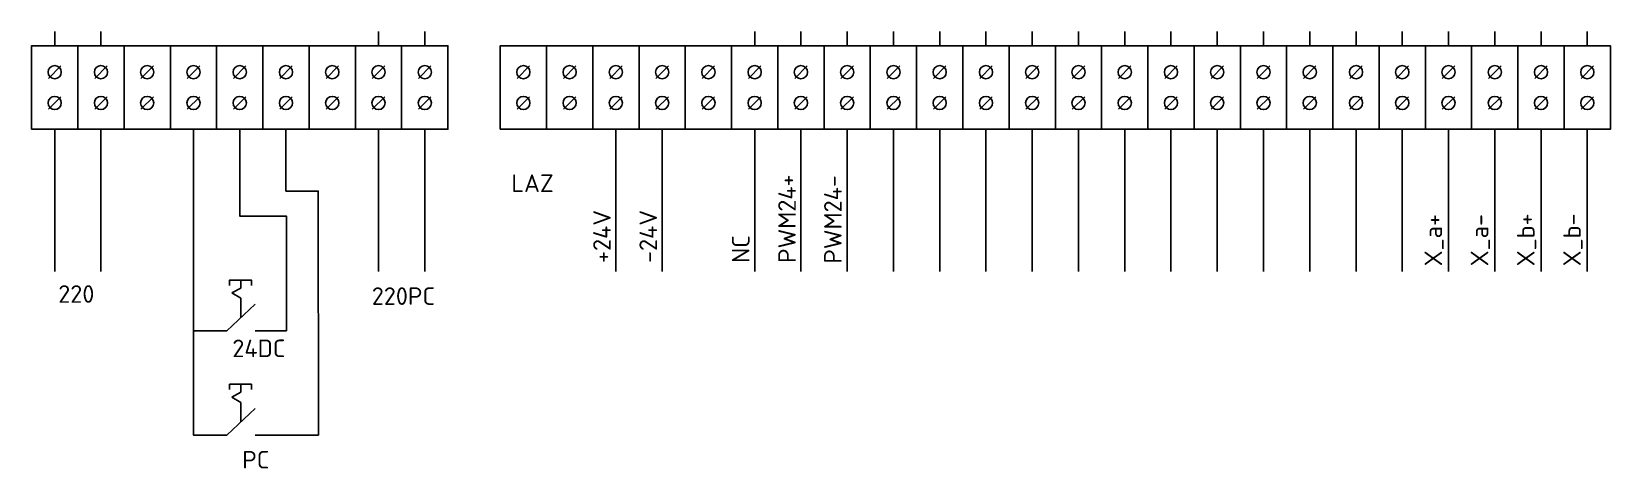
# Model space of a CAD drawing. Header units: millimetres. Extents: x 0 to 1196, y -142 to 844.
# Drawn here: x 420 to 778.4, y -141.7 to -42.4 of the extents above; entities that cross this region are included whole.
import ezdxf

# ---------------------------------------------------------------- set-up
doc = ezdxf.new("R2010")
doc.units = ezdxf.units.MM
doc.styles.get("Standard").update_dxf_attribs({"font": 'isocpeur.ttf'})

msp = doc.modelspace()

# ---------------------------------------------------------------- texts
for s, p in [('LAZ', (528.903, -78.868)), ('220', (426.051, -104.056)), ('220PC', (497.225, -104.533)), ('24DC', (465.57, -116.413)), ('PC', (467.819, -141.731))]:
    msp.add_text(s, height=4).set_placement(p)
for s, p in [('PWM24+', (593.476, -94.997)), ('PWM24-', (603.89, -95.16)), ('+24V', (551.476, -94.997)), ('-24V', (561.976, -94.997)), ('X_a+', (740.171, -95.75)), ('X_a-', (750.671, -95.75)), ('X_b+', (761.171, -95.75)), ('X_b-', (771.671, -95.75)), ('NC', (582.976, -94.997))]:
    msp.add_text(s, height=4, rotation=90).set_placement(p)

# ---------------------------------------------------------------- linework, layer by layer
for p, q in [((425.25, -42.381), (425.25, -45.617)), ((435.75, -42.381), (435.75, -45.617)), ((498.75, -42.381), (498.75, -45.617)), ((509.25, -42.381), (509.25, -45.617)), ((584.137, -42.381), (584.137, -45.617)), ((594.637, -42.381), (594.637, -45.617)), ((605.137, -42.381), (605.137, -45.617)), ((615.637, -42.381), (615.637, -45.617)), ((626.137, -42.381), (626.137, -45.617)), ((636.637, -42.381), (636.637, -45.617)), ((647.137, -42.381), (647.137, -45.617)), ((657.637, -42.381), (657.637, -45.617)), ((668.137, -42.381), (668.137, -45.617)), ((678.637, -42.381), (678.637, -45.617)), ((689.137, -42.381), (689.137, -45.617)), ((699.637, -42.381), (699.637, -45.617)), ((710.137, -42.381), (710.137, -45.617)), ((720.637, -42.381), (720.637, -45.617)), ((731.137, -42.381), (731.137, -45.617)), ((741.637, -42.381), (741.637, -45.617)), ((752.137, -42.381), (752.137, -45.617)), ((762.637, -42.381), (762.637, -45.617)), ((773.137, -42.381), (773.137, -45.617)), ((423.836, -53.031), (426.664, -50.202)), ((434.336, -53.031), (437.164, -50.202)), ((444.836, -53.031), (447.664, -50.202)), ((455.336, -53.031), (458.164, -50.202)), ((465.836, -53.031), (468.664, -50.202)), ((476.336, -53.031), (479.164, -50.202)), ((486.836, -53.031), (489.664, -50.202)), ((497.336, -53.031), (500.164, -50.202)), ((507.836, -53.031), (510.664, -50.202)), ((530.223, -53.031), (533.051, -50.202)), ((540.723, -53.031), (543.551, -50.202)), ((551.223, -53.031), (554.051, -50.202)), ((561.723, -53.031), (564.551, -50.202)), ((572.223, -53.031), (575.051, -50.202)), ((582.723, -53.031), (585.551, -50.202)), ((593.223, -53.031), (596.051, -50.202)), ((603.723, -53.031), (606.551, -50.202)), ((614.223, -53.031), (617.051, -50.202)), ((624.723, -53.031), (627.551, -50.202)), ((635.223, -53.031), (638.051, -50.202)), ((645.723, -53.031), (648.551, -50.202)), ((656.223, -53.031), (659.051, -50.202)), ((666.723, -53.031), (669.551, -50.202)), ((677.223, -53.031), (680.051, -50.202)), ((687.723, -53.031), (690.551, -50.202)), ((698.223, -53.031), (701.051, -50.202)), ((708.723, -53.031), (711.551, -50.202)), ((719.223, -53.031), (722.051, -50.202)), ((729.723, -53.031), (732.551, -50.202)), ((740.223, -53.031), (743.051, -50.202)), ((750.723, -53.031), (753.551, -50.202)), ((761.223, -53.031), (764.051, -50.202)), ((771.723, -53.031), (774.551, -50.202)), ((423.836, -60.031), (426.664, -57.202)), ((434.336, -60.031), (437.164, -57.202)), ((444.836, -60.031), (447.664, -57.202)), ((455.336, -60.031), (458.164, -57.202)), ((465.836, -60.031), (468.664, -57.202)), ((476.336, -60.031), (479.164, -57.202)), ((486.836, -60.031), (489.664, -57.202)), ((497.336, -60.031), (500.164, -57.202)), ((507.836, -60.031), (510.664, -57.202)), ((530.223, -60.031), (533.051, -57.202)), ((540.723, -60.031), (543.551, -57.202)), ((551.223, -60.031), (554.051, -57.202)), ((561.723, -60.031), (564.551, -57.202)), ((572.223, -60.031), (575.051, -57.202)), ((582.723, -60.031), (585.551, -57.202)), ((593.223, -60.031), (596.051, -57.202)), ((603.723, -60.031), (606.551, -57.202)), ((614.223, -60.031), (617.051, -57.202)), ((624.723, -60.031), (627.551, -57.202)), ((635.223, -60.031), (638.051, -57.202)), ((645.723, -60.031), (648.551, -57.202)), ((656.223, -60.031), (659.051, -57.202)), ((666.723, -60.031), (669.551, -57.202)), ((677.223, -60.031), (680.051, -57.202)), ((687.723, -60.031), (690.551, -57.202)), ((698.223, -60.031), (701.051, -57.202)), ((708.723, -60.031), (711.551, -57.202)), ((719.223, -60.031), (722.051, -57.202)), ((729.723, -60.031), (732.551, -57.202)), ((740.223, -60.031), (743.051, -57.202)), ((750.723, -60.031), (753.551, -57.202)), ((761.223, -60.031), (764.051, -57.202)), ((771.723, -60.031), (774.551, -57.202)), ((425.25, -64.617), (425.25, -96.965)), ((435.75, -64.617), (435.75, -96.965)), ((456.75, -64.617), (456.75, -110.458)), ((498.75, -64.617), (498.75, -96.965)), ((509.25, -64.617), (509.25, -96.965)), ((552.637, -64.617), (552.637, -96.965)), ((563.137, -64.617), (563.137, -96.965)), ((584.137, -64.617), (584.137, -96.965)), ((594.637, -64.617), (594.637, -96.965)), ((605.137, -64.617), (605.137, -96.965)), ((615.637, -64.617), (615.637, -96.965)), ((626.137, -64.617), (626.137, -96.965)), ((636.637, -64.617), (636.637, -96.965)), ((647.137, -64.617), (647.137, -96.965)), ((657.637, -64.617), (657.637, -96.965)), ((668.137, -64.617), (668.137, -96.965)), ((678.637, -64.617), (678.637, -96.965)), ((689.137, -64.617), (689.137, -96.965)), ((699.637, -64.617), (699.637, -96.965)), ((710.137, -64.617), (710.137, -96.965)), ((720.637, -64.617), (720.637, -96.965)), ((731.137, -64.617), (731.137, -96.965)), ((741.637, -64.617), (741.637, -96.965)), ((752.137, -64.617), (752.137, -96.965)), ((762.637, -64.617), (762.637, -96.965)), ((773.137, -64.617), (773.137, -96.965)), ((467.507, -100.698), (467.507, -98.909)), ((465.493, -101.806), (467.507, -100.698)), ((467.507, -103.008), (465.493, -101.806)), ((467.507, -107.426), (467.507, -103.008)), ((470.724, -110.458), (477.831, -110.458)), ((465.493, -125.487), (467.507, -124.379)), ((467.507, -124.379), (467.507, -122.589)), ((467.507, -126.688), (465.493, -125.487)), ((467.507, -131.107), (467.507, -126.688)), ((470.724, -134.139), (477.831, -134.139))]:
    msp.add_line(p, q)
for points in [[(420, -64.617), (430.5, -64.617), (430.5, -45.617), (420, -45.617)], [(430.5, -64.617), (441, -64.617), (441, -45.617), (430.5, -45.617)], [(441, -64.617), (451.5, -64.617), (451.5, -45.617), (441, -45.617)], [(451.5, -64.617), (462, -64.617), (462, -45.617), (451.5, -45.617)], [(462, -64.617), (472.5, -64.617), (472.5, -45.617), (462, -45.617)], [(472.5, -64.617), (483, -64.617), (483, -45.617), (472.5, -45.617)], [(483, -64.617), (493.5, -64.617), (493.5, -45.617), (483, -45.617)], [(493.5, -64.617), (504, -64.617), (504, -45.617), (493.5, -45.617)], [(504, -64.617), (514.5, -64.617), (514.5, -45.617), (504, -45.617)], [(526.387, -64.617), (536.887, -64.617), (536.887, -45.617), (526.387, -45.617)], [(536.887, -64.617), (547.387, -64.617), (547.387, -45.617), (536.887, -45.617)], [(547.387, -64.617), (557.887, -64.617), (557.887, -45.617), (547.387, -45.617)], [(557.887, -64.617), (568.387, -64.617), (568.387, -45.617), (557.887, -45.617)], [(568.387, -64.617), (578.887, -64.617), (578.887, -45.617), (568.387, -45.617)], [(578.887, -64.617), (589.387, -64.617), (589.387, -45.617), (578.887, -45.617)], [(589.387, -64.617), (599.887, -64.617), (599.887, -45.617), (589.387, -45.617)], [(599.887, -64.617), (610.387, -64.617), (610.387, -45.617), (599.887, -45.617)], [(610.387, -64.617), (620.887, -64.617), (620.887, -45.617), (610.387, -45.617)], [(620.887, -64.617), (631.387, -64.617), (631.387, -45.617), (620.887, -45.617)], [(631.387, -64.617), (641.887, -64.617), (641.887, -45.617), (631.387, -45.617)], [(641.887, -64.617), (652.387, -64.617), (652.387, -45.617), (641.887, -45.617)], [(652.387, -64.617), (662.887, -64.617), (662.887, -45.617), (652.387, -45.617)], [(662.887, -64.617), (673.387, -64.617), (673.387, -45.617), (662.887, -45.617)], [(673.387, -64.617), (683.887, -64.617), (683.887, -45.617), (673.387, -45.617)], [(683.887, -64.617), (694.387, -64.617), (694.387, -45.617), (683.887, -45.617)], [(694.387, -64.617), (704.887, -64.617), (704.887, -45.617), (694.387, -45.617)], [(704.887, -64.617), (715.387, -64.617), (715.387, -45.617), (704.887, -45.617)], [(715.387, -64.617), (725.887, -64.617), (725.887, -45.617), (715.387, -45.617)], [(725.887, -64.617), (736.387, -64.617), (736.387, -45.617), (725.887, -45.617)], [(736.387, -64.617), (746.887, -64.617), (746.887, -45.617), (736.387, -45.617)], [(746.887, -64.617), (757.387, -64.617), (757.387, -45.617), (746.887, -45.617)], [(757.387, -64.617), (767.887, -64.617), (767.887, -45.617), (757.387, -45.617)], [(767.887, -64.617), (778.387, -64.617), (778.387, -45.617), (767.887, -45.617)]]:
    msp.add_lwpolyline(points, close=True)
for points in [[(467.25, -64.617), (467.25, -84.355), (477.831, -84.355), (477.831, -110.458)], [(477.831, -134.139), (485.115, -134.139), (485.074, -78.648), (477.75, -78.648), (477.75, -64.617)], [(464.953, -100.102), (464.953, -98.909), (469.899, -98.909), (469.899, -100.102)], [(456.75, -110.458), (464.289, -110.458), (470.724, -104.394)], [(456.75, -110.458), (456.75, -134.139), (461.628, -134.139)], [(464.953, -123.782), (464.953, -122.589), (469.899, -122.589), (469.899, -123.782)], [(456.75, -134.139), (464.289, -134.139), (470.724, -128.075)]]:
    msp.add_lwpolyline(points)
for centre in [(425.25, -51.617), (435.75, -51.617), (446.25, -51.617), (456.75, -51.617), (467.25, -51.617), (477.75, -51.617), (488.25, -51.617), (498.75, -51.617), (509.25, -51.617), (531.637, -51.617), (542.137, -51.617), (552.637, -51.617), (563.137, -51.617), (573.637, -51.617), (584.137, -51.617), (594.637, -51.617), (605.137, -51.617), (615.637, -51.617), (626.137, -51.617), (636.637, -51.617), (647.137, -51.617), (657.637, -51.617), (668.137, -51.617), (678.637, -51.617), (689.137, -51.617), (699.637, -51.617), (710.137, -51.617), (720.637, -51.617), (731.137, -51.617), (741.637, -51.617), (752.137, -51.617), (762.637, -51.617), (773.137, -51.617), (425.25, -58.617), (435.75, -58.617), (446.25, -58.617), (456.75, -58.617), (467.25, -58.617), (477.75, -58.617), (488.25, -58.617), (498.75, -58.617), (509.25, -58.617), (531.637, -58.617), (542.137, -58.617), (552.637, -58.617), (563.137, -58.617), (573.637, -58.617), (584.137, -58.617), (594.637, -58.617), (605.137, -58.617), (615.637, -58.617), (626.137, -58.617), (636.637, -58.617), (647.137, -58.617), (657.637, -58.617), (668.137, -58.617), (678.637, -58.617), (689.137, -58.617), (699.637, -58.617), (710.137, -58.617), (720.637, -58.617), (731.137, -58.617), (741.637, -58.617), (752.137, -58.617), (762.637, -58.617), (773.137, -58.617)]:
    msp.add_circle(centre, 1.5)

msp.set_redraw_order([(e.dxf.handle, doc.entitydb.next_handle()) for e in msp.query("TEXT MTEXT ATTDEF DIMENSION ARC_DIMENSION")])  # texts and dimensions are drawn at this point

doc.saveas('drawing.dxf')
